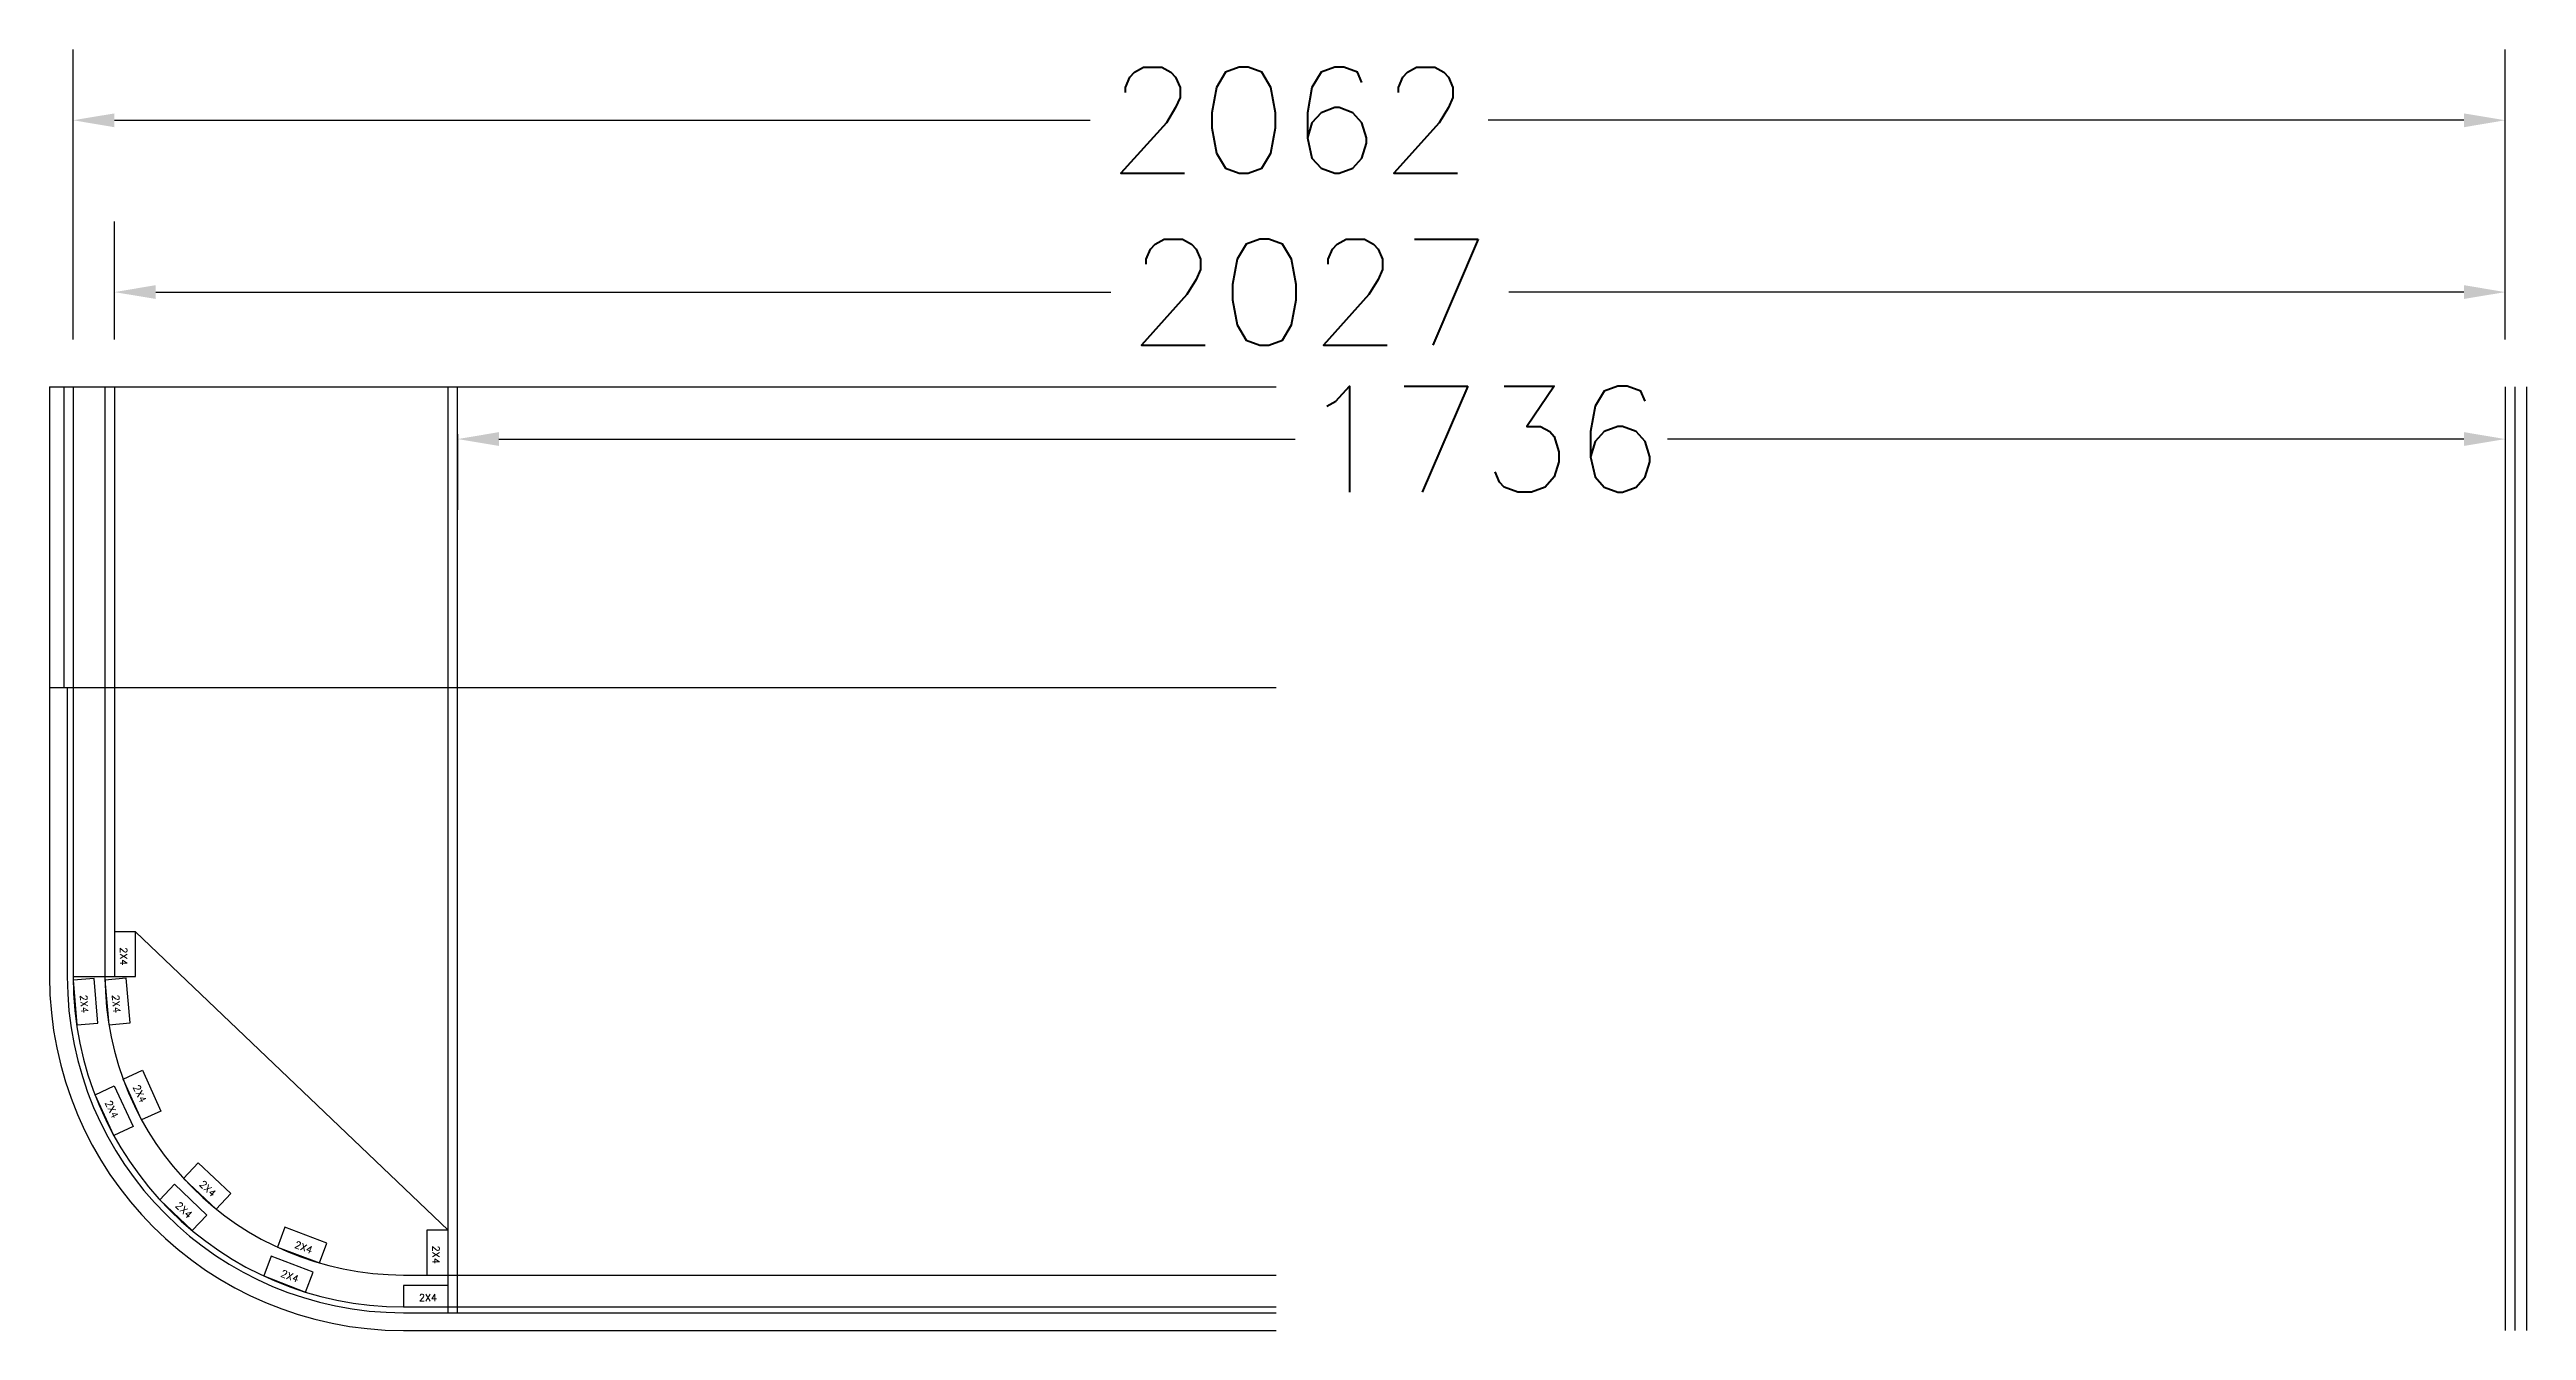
# Model space of a CAD drawing. Header units: millimetres. Extents: x 1211946 to 1266258, y -418433 to -400124.
# Drawn here: x 1242791 to 1244891, y -406155 to -405069 of the extents above; entities that cross this region are included whole.
import ezdxf

# ---------------------------------------------------------------- set-up
doc = ezdxf.new("R2010")
doc.units = ezdxf.units.MM
doc.header["$LTSCALE"] = 5
doc.header["$PDMODE"] = 35
doc.header["$PDSIZE"] = 3
doc.layers.add('缝头内线', color=1, linetype='Continuous')
doc.styles.add('SIMPLEX', font='simplex.shx', dxfattribs={"bigfont": 'gbcbig.shx'})
doc.dimstyles.new('90', dxfattribs={"dimtxt": 90, "dimasz": 35, "dimexe": 60, "dimexo": 40, "dimgap": 10, "dimtad": 0, "dimdec": 1, "dimzin": 12, "dimdsep": 46, "dimtxsty": 'SIMPLEX', "dimcen": 50, "dimclrd": 256, "dimclre": 256, "dimclrt": 3, "dimazin": 3, "dimtfac": 1, "dimtdec": 1, "dimtmove": 1, "dimatfit": 3, "dimfxl": 0, "dimlwd": -1, "dimlwe": -1, "dimarcsym": 0})

msp = doc.modelspace()

# ---------------------------------------------------------------- texts
at = {"color": 1, "char_height": 6, "attachment_point": 5, "style": 'SIMPLEX'}
for insert, rotation in [((1242854.25, -405838.04), 270), ((1242820.88, -405878.36), 274.52897), ((1242848.05, -405878.28), 274.98632), ((1242868.01, -405954.48), 294.38011), ((1242844.3, -405967.74), 294.83746), ((1242925.63, -406034.89), 316.86292), ((1242905.45, -406053.08), 316.40557), ((1243006.95, -406084.66), 339.34572), ((1243119.25, -406091.04), 270), ((1242995.26, -406109.18), 338.88837)]:
    msp.add_mtext('2X4', dxfattribs=dict(at, insert=insert, rotation=rotation))
at = {"color": 1, "insert": (1243112.32, -406127.45), "char_height": 6, "attachment_point": 5, "style": 'SIMPLEX'}
msp.add_mtext('2X4', dxfattribs=at)

# ---------------------------------------------------------------- blocks, each defined once
blk = doc.blocks.new('*D41')
at = {"transparency": 16777216}
for p, q in [((1243137.5, -405395.2), (1243137.5, -405459.5)), ((1243172.5, -405399.5), (1243847.6, -405399.5)), ((1244838.5, -405399.5), (1244163.3, -405399.5)), ((1244873.5, -405395.2), (1244873.5, -405459.5))]:
    blk.add_line(p, q, dxfattribs=at)
for points in [[(1243172.5, -405393.6), (1243172.5, -405405.3), (1243137.5, -405399.5)], [(1244838.5, -405393.6), (1244838.5, -405405.3), (1244873.5, -405399.5)]]:
    blk.add_solid(points, dxfattribs=at)
at = {"layer": 'Defpoints', "color": 0, "transparency": 16777216}
for p in [(1243137.5, -405355.2), (1244873.5, -405355.2), (1244873.5, -405399.5)]:
    blk.add_point(p, dxfattribs=at)
at = {"color": 3, "transparency": 16777216, "insert": (1244005.5, -405399.5), "char_height": 90, "attachment_point": 5, "style": 'SIMPLEX'}
blk.add_mtext('1736', dxfattribs=at)
blk = doc.blocks.new('*D42')
at = {"transparency": 16777216}
for p, q in [((1242846.5, -405315.2), (1242846.5, -405214.9)), ((1244873.5, -405315.2), (1244873.5, -405214.9)), ((1242881.5, -405274.9), (1243691.4, -405274.9)), ((1244838.5, -405274.9), (1244028.6, -405274.9))]:
    blk.add_line(p, q, dxfattribs=at)
for points in [[(1242881.5, -405269), (1242881.5, -405280.7), (1242846.5, -405274.9)], [(1244838.5, -405269), (1244838.5, -405280.7), (1244873.5, -405274.9)]]:
    blk.add_solid(points, dxfattribs=at)
at = {"layer": 'Defpoints', "color": 0, "transparency": 16777216}
for p in [(1244873.5, -405274.9), (1242846.5, -405355.2), (1244873.5, -405355.2)]:
    blk.add_point(p, dxfattribs=at)
at = {"color": 3, "transparency": 16777216, "insert": (1243860, -405274.9), "char_height": 90, "attachment_point": 5, "style": 'SIMPLEX'}
blk.add_mtext('2027', dxfattribs=at)
blk = doc.blocks.new('*D43')
at = {"transparency": 16777216}
for p, q in [((1242811.5, -405315.2), (1242811.5, -405069.2)), ((1244873.5, -405315.2), (1244873.5, -405069.2)), ((1242846.5, -405129.2), (1243673.9, -405129.2)), ((1244838.5, -405129.2), (1244011.1, -405129.2))]:
    blk.add_line(p, q, dxfattribs=at)
for points in [[(1242846.5, -405123.4), (1242846.5, -405135.1), (1242811.5, -405129.2)], [(1244838.5, -405123.4), (1244838.5, -405135.1), (1244873.5, -405129.2)]]:
    blk.add_solid(points, dxfattribs=at)
at = {"layer": 'Defpoints', "color": 0, "transparency": 16777216}
for p in [(1244873.5, -405129.2), (1242811.5, -405355.2), (1244873.5, -405355.2)]:
    blk.add_point(p, dxfattribs=at)
at = {"color": 3, "transparency": 16777216, "insert": (1243842.5, -405129.2), "char_height": 90, "attachment_point": 5, "style": 'SIMPLEX'}
blk.add_mtext('2062', dxfattribs=at)

# ---------------------------------------------------------------- dimensions: what is measured, and where the dimension line sits
for base, p1, picture, middle in [((1244873.49, -405129.25), (1242811.49, -405355.21), '*D43', (1243842.49, -405129.25)), ((1244873.49, -405274.88), (1242846.49, -405355.21), '*D42', (1243859.99, -405274.88)), ((1244873.49, -405399.48), (1243137.49, -405355.21), '*D41', (1244005.49, -405399.48))]:
    dim = msp.add_linear_dim(base=base, p1=p1, p2=(1244873.49, -405355.21), dimstyle='90')
    dim.commit()
    dim.dimension.update_dxf_attribs({"geometry": picture, "text_midpoint": middle})

# ---------------------------------------------------------------- linework, layer by layer
at = {"color": 4}
for p, q in [((1242791.49, -405355.21), (1243831.49, -405355.21)), ((1242791.49, -405355.21), (1242791.49, -405855.21)), ((1244891.49, -405355.21), (1244891.49, -406155.21)), ((1242791.49, -405610.21), (1243831.49, -405610.21)), ((1243091.49, -406155.21), (1243831.49, -406155.21))]:
    msp.add_line(p, q, dxfattribs=at)
at = {"color": 6}
for p, q in [((1242803.49, -405355.21), (1242803.49, -405610.21)), ((1242811.49, -405355.21), (1242811.49, -405610.21)), ((1242838.49, -405355.21), (1242838.49, -405855.21)), ((1242846.49, -405355.21), (1242846.49, -405855.21)), ((1243129.49, -406140.21), (1243129.49, -405355.21)), ((1243137.49, -406140.21), (1243137.49, -405355.21)), ((1244873.49, -405355.21), (1244873.49, -406155.21)), ((1244881.49, -405355.21), (1244881.49, -406155.21))]:
    msp.add_line(p, q, dxfattribs=at)
at = {"color": 1}
for p, q in [((1242806.49, -405610.21), (1242806.49, -405855.21)), ((1242811.49, -405610.21), (1242811.49, -405855.21)), ((1243091.49, -406108.21), (1243831.49, -406108.21)), ((1243091.49, -406135.21), (1243831.49, -406135.21)), ((1243091.49, -406140.21), (1243831.49, -406140.21))]:
    msp.add_line(p, q, dxfattribs=at)
for p, q in [((1242864.49, -405817.21), (1242846.49, -405817.21)), ((1243129.49, -406070.21), (1242864.49, -405817.21)), ((1242811.49, -405855.21), (1242846.49, -405855.21))]:
    msp.add_line(p, q)
at = {"color": 4}
msp.add_arc((1243091.49, -405855.21), 300, 180, 270, dxfattribs=at)
at = {"color": 1}
for radius in [285, 280, 253]:
    msp.add_arc((1243091.49, -405855.21), radius, 180, 270, dxfattribs=at)
at = {"layer": '缝头内线', "color": 1}
for points in [[(1242846.49, -405855.21), (1242864.49, -405855.21), (1242864.49, -405817.21)], [(1243129.49, -406070.21), (1243111.49, -406070.21), (1243111.49, -406108.21)], [(1243129.49, -406117.21), (1243091.49, -406117.21), (1243091.49, -406135.21)]]:
    msp.add_lwpolyline(points, dxfattribs=at)
for points in [[(1242814.51, -405896.09), (1242832.45, -405894.67), (1242829.45, -405856.79), (1242811.51, -405858.21)], [(1242841.81, -405896.06), (1242859.74, -405894.5), (1242856.44, -405856.64), (1242838.51, -405858.21)], [(1242830.05, -405955.41), (1242846.39, -405947.85), (1242862.35, -405982.34), (1242846.01, -405989.9)], [(1242853.86, -405942.04), (1242870.25, -405934.61), (1242885.94, -405969.22), (1242869.54, -405976.65)], [(1242932.86, -406052.3), (1242945.16, -406039.16), (1242917.43, -406013.18), (1242905.13, -406026.32)], [(1242912.54, -406070.54), (1242924.95, -406057.51), (1242897.43, -406031.3), (1242885.02, -406044.34)], [(1243020.28, -406097.98), (1243026.63, -406081.14), (1242991.07, -406067.73), (1242984.72, -406084.58)], [(1243008.49, -406122.61), (1243014.97, -406105.81), (1242979.52, -406092.13), (1242973.04, -406108.92)]]:
    msp.add_lwpolyline(points, close=True, dxfattribs=at)

msp.set_redraw_order([(e.dxf.handle, doc.entitydb.next_handle()) for e in msp.query("TEXT MTEXT ATTDEF DIMENSION ARC_DIMENSION")])  # texts and dimensions are drawn at this point

doc.saveas('drawing.dxf')
